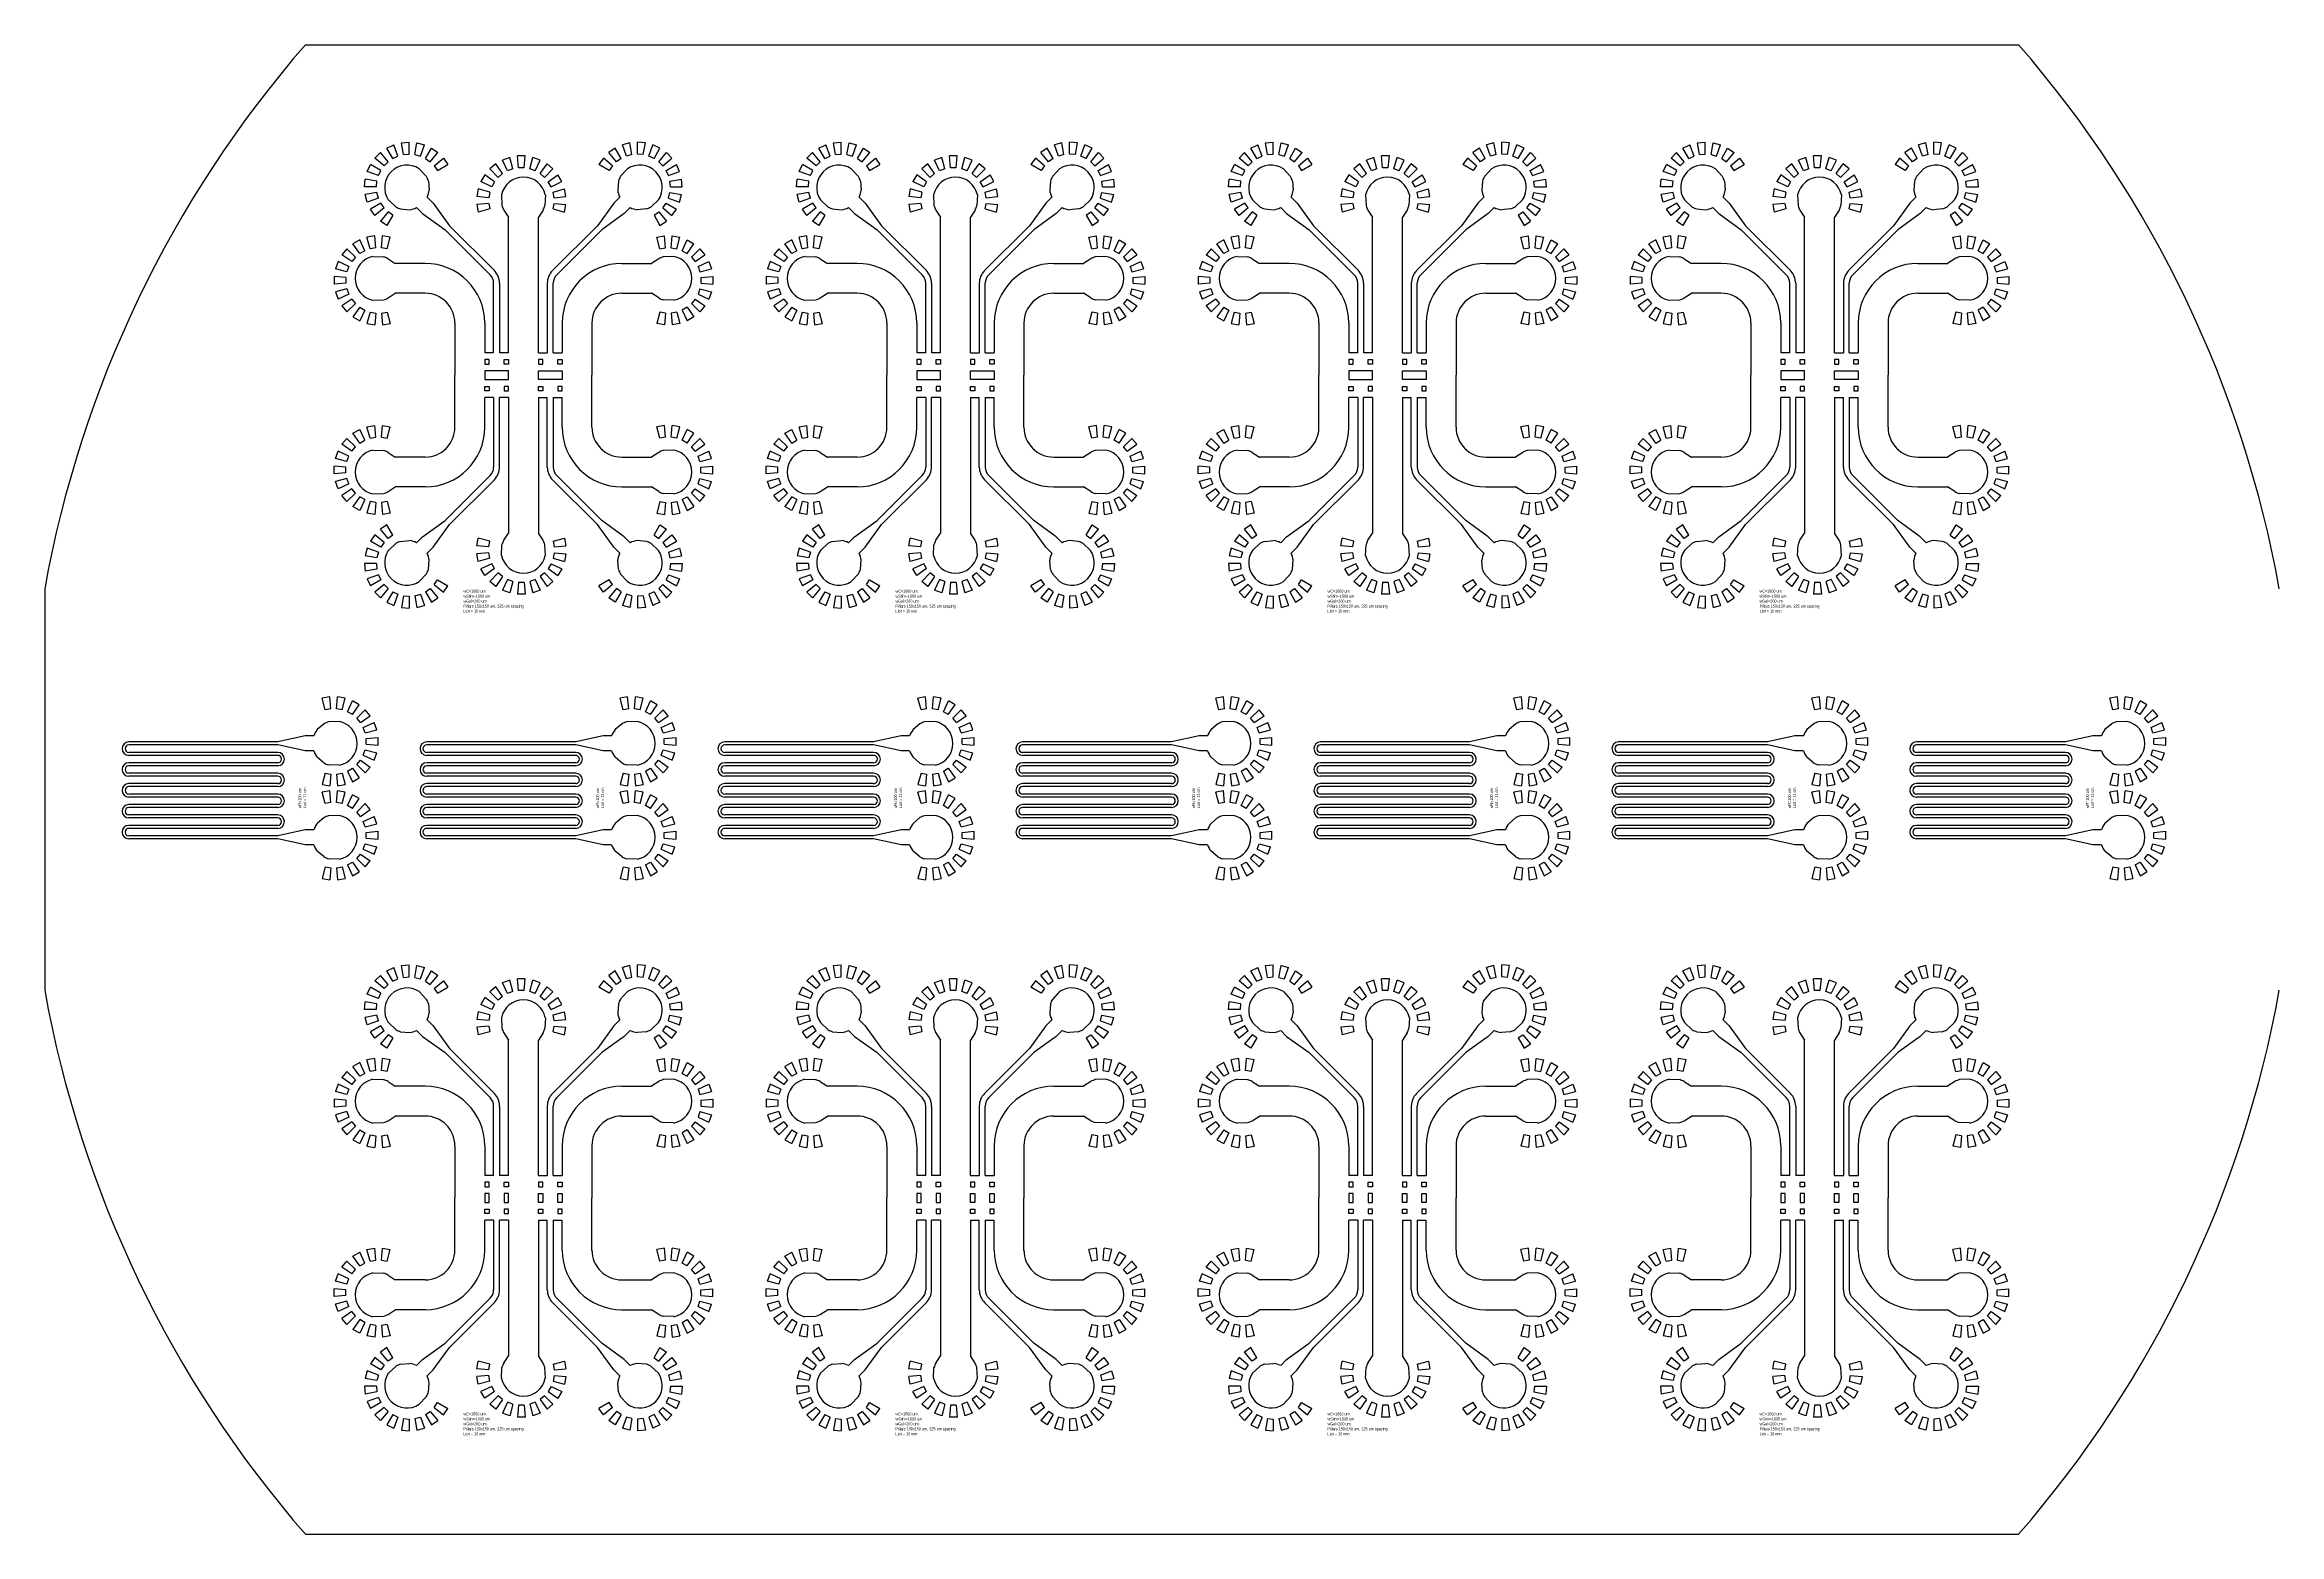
# Model space of a CAD drawing. Extents: x 5000 to 155000, y 156735 to 206735.
# Drawn here: x 5000 to 80000, y 156735 to 206735 of the extents above; entities that cross this region are included whole.
import ezdxf

# ---------------------------------------------------------------- set-up
doc = ezdxf.new("R2010")
doc.units = 0
doc.layers.get('0').update_dxf_attribs({"linetype": 'CONTINUOUS'})
doc.styles.get("Standard").update_dxf_attribs({"font": 'txt', "width": 0.75})

# ---------------------------------------------------------------- blocks, each defined once
blk = doc.blocks.new('CellMigration_Orig')
for p, q in [((-3427, 18780), (-3191, 18890)), ((-3227, 18433), (-3427, 18780)), ((-3054, 18514), (-3191, 18890)), ((-2938, 18958), (-2677, 18981)), ((-2868, 18564), (-2938, 18958)), ((-2677, 18581), (-2677, 18981)), ((-2486, 18564), (-2417, 18958)), ((-2417, 18958), (-2164, 18890)), ((-2301, 18514), (-2164, 18890)), ((-2127, 18433), (-1927, 18780)), ((-1927, 18780), (-1713, 18630)), ((4239, 18780), (4025, 18630)), ((4439, 18433), (4239, 18780)), ((4728, 18958), (4476, 18890)), ((4613, 18514), (4476, 18890)), ((4798, 18564), (4728, 18958)), ((4989, 18581), (4989, 18981)), ((5249, 18958), (4989, 18981)), ((5180, 18564), (5249, 18958)), ((5365, 18514), (5502, 18890)), ((5739, 18780), (5502, 18890)), ((5539, 18433), (5739, 18780)), ((-4087, 17994), (-3977, 18231)), ((-3630, 18031), (-3977, 18231)), ((-3827, 18445), (-3642, 18630)), ((-3520, 18188), (-3827, 18445)), ((-3711, 17857), (-3630, 18031)), ((-3385, 18323), (-3642, 18630)), ((-3520, 18188), (-3385, 18323)), ((-3227, 18433), (-3054, 18514)), ((-2868, 18564), (-2677, 18581)), ((-2486, 18564), (-2301, 18514)), ((-2339, 18085), (-2097, 17823)), ((-2127, 18433), (-1970, 18323)), ((-1970, 18323), (-1713, 18630)), ((-1835, 18188), (-1528, 18445)), ((-1835, 18188), (-1725, 18031)), ((-1725, 18031), (-1378, 18231)), ((-1528, 18445), (-1378, 18231)), ((227, 18250), (27, 18082)), ((309, 17799), (27, 18082)), ((456, 17923), (227, 18250)), ((699, 18470), (453, 18381)), ((622, 18018), (453, 18381)), ((803, 18084), (622, 18018)), ((803, 18084), (699, 18470)), ((991, 18117), (957, 18516)), ((1218, 18516), (957, 18516)), ((1183, 18117), (991, 18117)), ((1183, 18117), (1218, 18516)), ((1372, 18084), (1476, 18470)), ((1552, 18018), (1372, 18084)), ((1721, 18381), (1476, 18470)), ((1552, 18018), (1721, 18381)), ((1718, 17923), (1948, 18250)), ((1865, 17799), (2148, 18082)), ((2148, 18082), (1948, 18250)), ((3840, 18445), (3690, 18231)), ((4036, 18031), (3690, 18231)), ((4146, 18188), (3840, 18445)), ((4282, 18323), (4025, 18630)), ((4146, 18188), (4036, 18031)), ((4439, 18433), (4282, 18323)), ((4651, 18085), (4408, 17823)), ((4798, 18564), (4613, 18514)), ((5180, 18564), (4989, 18581)), ((5539, 18433), (5365, 18514)), ((5696, 18323), (5953, 18630)), ((5832, 18188), (5696, 18323)), ((5832, 18188), (6138, 18445)), ((5942, 18031), (6288, 18231)), ((6023, 17857), (5942, 18031)), ((6138, 18445), (5953, 18630)), ((6398, 17994), (6288, 18231)), ((-4177, 17481), (-4155, 17741)), ((-3777, 17481), (-4177, 17481)), ((-3761, 17672), (-4155, 17741)), ((-3761, 17290), (-4155, 17220)), ((-3711, 17857), (-4087, 17994)), ((-3777, 17481), (-3761, 17672)), ((-3711, 17105), (-3761, 17290)), ((-2034, 17672), (-2008, 17373)), ((-362, 17410), (-407, 17152)), ((25, 17306), (-362, 17410)), ((-141, 17882), (-272, 17655)), ((90, 17486), (-272, 17655)), ((186, 17652), (-141, 17882)), ((25, 17306), (-9, 17117)), ((186, 17652), (90, 17486)), ((456, 17923), (309, 17799)), ((1865, 17799), (1718, 17923)), ((1988, 17652), (2316, 17882)), ((2084, 17486), (1988, 17652)), ((2084, 17486), (2447, 17655)), ((2150, 17306), (2536, 17410)), ((2183, 17117), (2150, 17306)), ((2447, 17655), (2316, 17882)), ((2582, 17152), (2536, 17410)), ((4345, 17672), (4319, 17373)), ((6023, 17857), (6398, 17994)), ((6023, 17105), (6072, 17290)), ((6072, 17672), (6466, 17741)), ((6089, 17481), (6072, 17672)), ((6072, 17290), (6466, 17220)), ((6089, 17481), (6489, 17481)), ((6489, 17481), (6466, 17741)), ((-4087, 16968), (-4155, 17220)), ((-3711, 17105), (-4087, 16968)), ((-3630, 16931), (-3977, 16731)), ((-3827, 16517), (-3977, 16731)), ((-3520, 16774), (-3827, 16517)), ((-3385, 16638), (-3642, 16332)), ((-3520, 16774), (-3630, 16931)), ((-3227, 16528), (-3427, 16182)), ((-3227, 16528), (-3385, 16638)), ((-3378, 17046), (-3117, 16803)), ((-2966, 16740), (-2667, 16714)), ((-2429, 16782), (-2228, 16581)), ((-2228, 16581), (-1471, 16036)), ((-2076, 17136), (-1874, 16934)), ((-1874, 16934), (-1329, 16177)), ((-9, 17117), (-407, 17152)), ((-9, 16926), (-407, 16891)), ((-407, 16891), (-362, 16633)), ((25, 16737), (-362, 16633)), ((-9, 16926), (25, 16737)), ((421, 17209), (435, 16853)), ((497, 16701), (656, 16459)), ((1815, 16701), (1656, 16459)), ((1891, 17209), (1877, 16853)), ((2150, 16737), (2183, 16926)), ((2150, 16737), (2536, 16633)), ((2183, 17117), (2582, 17152)), ((2183, 16926), (2582, 16891)), ((2536, 16633), (2582, 16891)), ((4186, 16934), (3641, 16177)), ((4539, 16581), (3782, 16036)), ((4387, 17136), (4186, 16934)), ((4741, 16782), (4539, 16581)), ((5277, 16740), (4978, 16714)), ((5690, 17046), (5428, 16803)), ((5539, 16528), (5696, 16638)), ((5539, 16528), (5739, 16182)), ((5696, 16638), (5953, 16332)), ((5832, 16774), (5942, 16931)), ((5832, 16774), (6138, 16517)), ((5942, 16931), (6288, 16731)), ((6023, 17105), (6398, 16968)), ((6138, 16517), (6288, 16731)), ((6398, 16968), (6466, 17220)), ((-3837, 15835), (-4095, 15790)), ((-3991, 15403), (-4095, 15790)), ((-3802, 15437), (-3837, 15835)), ((-3427, 16182), (-3642, 16332)), ((-3611, 15437), (-3576, 15835)), ((-3318, 15790), (-3576, 15835)), ((-3422, 15403), (-3318, 15790)), ((-1471, 16036), (39, 14527)), ((180, 14668), (-1329, 16177)), ((656, 11909), (656, 16459)), ((1656, 11909), (1656, 16459)), ((2131, 14668), (3641, 16177)), ((3782, 16036), (2273, 14527)), ((5630, 15790), (5887, 15835)), ((5733, 15403), (5630, 15790)), ((5739, 16182), (5953, 16332)), ((5922, 15437), (5887, 15835)), ((6114, 15437), (6149, 15835)), ((6149, 15835), (6406, 15790)), ((6302, 15403), (6406, 15790)), ((-4767, 15402), (-4935, 15201)), ((-4607, 14972), (-4935, 15201)), ((-4484, 15119), (-4767, 15402)), ((-4484, 15119), (-4607, 14972)), ((-4340, 15700), (-4567, 15570)), ((-4337, 15242), (-4567, 15570)), ((-4171, 15338), (-4340, 15700)), ((-4171, 15338), (-4337, 15242)), ((-3802, 15437), (-3991, 15403)), ((-3894, 15144), (-3538, 15130)), ((-3422, 15403), (-3611, 15437)), ((-3386, 15068), (-3144, 14909)), ((5698, 15068), (5456, 14909)), ((5733, 15403), (5922, 15437)), ((6206, 15144), (5849, 15130)), ((6114, 15437), (6302, 15403)), ((6483, 15338), (6652, 15700)), ((6483, 15338), (6649, 15242)), ((6649, 15242), (6878, 15570)), ((6652, 15700), (6878, 15570)), ((6796, 15119), (7078, 15402)), ((6796, 15119), (6919, 14972)), ((6919, 14972), (7247, 15201)), ((7078, 15402), (7247, 15201)), ((-5201, 14472), (-5201, 14210)), ((-4802, 14437), (-5201, 14472)), ((-5066, 14975), (-5155, 14729)), ((-4769, 14626), (-5155, 14729)), ((-4703, 14806), (-5066, 14975)), ((-4802, 14437), (-4802, 14245)), ((-4703, 14806), (-4769, 14626)), ((-3144, 14909), (-3144, 14909)), ((-2144, 14909), (-3144, 14909)), ((4456, 14909), (5456, 14909)), ((5456, 14909), (5456, 14909)), ((7015, 14806), (7377, 14975)), ((7015, 14806), (7080, 14626)), ((7080, 14626), (7467, 14729)), ((7114, 14437), (7512, 14472)), ((7114, 14437), (7114, 14245)), ((7377, 14975), (7467, 14729)), ((7512, 14472), (7512, 14210)), ((-4802, 14245), (-5201, 14210)), ((-4769, 14056), (-5155, 13953)), ((-5155, 13953), (-5066, 13707)), ((-4703, 13876), (-5066, 13707)), ((-4607, 13710), (-4935, 13481)), ((-4769, 14056), (-4703, 13876)), ((-4484, 13563), (-4767, 13280)), ((-4607, 13710), (-4484, 13563)), ((-3894, 13675), (-3538, 13688)), ((-3386, 13750), (-3144, 13909)), ((-3144, 13909), (-3144, 13909)), ((-2144, 13909), (-3144, 13909)), ((156, 11909), (156, 14244)), ((356, 14244), (356, 11909)), ((1956, 14244), (1956, 11909)), ((2156, 11909), (2156, 14244)), ((4456, 13909), (5456, 13909)), ((5456, 13909), (5456, 13909)), ((5698, 13750), (5456, 13909)), ((6206, 13675), (5849, 13688)), ((6919, 13710), (6796, 13563)), ((6796, 13563), (7078, 13280)), ((6919, 13710), (7247, 13481)), ((7080, 14056), (7015, 13876)), ((7015, 13876), (7377, 13707)), ((7080, 14056), (7467, 13953)), ((7114, 14245), (7512, 14210)), ((7467, 13953), (7377, 13707)), ((-4935, 13481), (-4767, 13280)), ((-4337, 13440), (-4567, 13112)), ((-4567, 13112), (-4340, 12982)), ((-4171, 13344), (-4340, 12982)), ((-4337, 13440), (-4171, 13344)), ((-3991, 13278), (-4095, 12892)), ((-4095, 12892), (-3837, 12847)), ((-3991, 13278), (-3802, 13245)), ((-3802, 13245), (-3837, 12847)), ((-3611, 13245), (-3422, 13278)), ((-3611, 13245), (-3576, 12847)), ((-3576, 12847), (-3318, 12892)), ((-3422, 13278), (-3318, 12892)), ((-1144, 12909), (-1144, 11159)), ((-144, 12909), (-144, 11909)), ((2456, 12909), (2456, 11909)), ((3456, 12909), (3456, 11159)), ((5733, 13278), (5630, 12892)), ((5887, 12847), (5630, 12892)), ((5922, 13245), (5733, 13278)), ((5922, 13245), (5887, 12847)), ((6302, 13278), (6114, 13245)), ((6114, 13245), (6149, 12847)), ((6406, 12892), (6149, 12847)), ((6302, 13278), (6406, 12892)), ((6649, 13440), (6483, 13344)), ((6483, 13344), (6652, 12982)), ((6649, 13440), (6878, 13112)), ((6878, 13112), (6652, 12982)), ((7247, 13481), (7078, 13280)), ((156, 11909), (-144, 11909)), ((-144, 11909), (-144, 11909)), ((-144, 11684), (-144, 11534)), ((6, 11684), (-144, 11684)), ((-144, 11534), (6, 11534)), ((656, 11309), (-144, 11309)), ((-144, 11309), (-144, 11009)), ((6, 11534), (6, 11684)), ((656, 11909), (356, 11909)), ((506, 11534), (506, 11684)), ((506, 11684), (656, 11684)), ((656, 11534), (506, 11534)), ((656, 11684), (656, 11534)), ((656, 11009), (656, 11309)), ((1656, 11909), (1956, 11909)), ((1656, 11684), (1656, 11534)), ((1806, 11684), (1656, 11684)), ((1656, 11534), (1806, 11534)), ((1656, 11009), (1656, 11309)), ((1656, 11309), (2456, 11309)), ((1806, 11534), (1806, 11684)), ((2156, 11909), (2456, 11909)), ((2306, 11534), (2306, 11684)), ((2306, 11684), (2456, 11684)), ((2456, 11534), (2306, 11534)), ((2456, 11909), (2456, 11909)), ((2456, 11684), (2456, 11534)), ((2456, 11309), (2456, 11009)), ((-1144, 9409), (-1144, 11159)), ((-144, 11009), (656, 11009)), ((-144, 10634), (-144, 10784)), ((-144, 10784), (6, 10784)), ((6, 10634), (-144, 10634)), ((6, 10784), (6, 10634)), ((656, 10784), (506, 10784)), ((506, 10784), (506, 10634)), ((506, 10634), (656, 10634)), ((656, 10634), (656, 10784)), ((2456, 11009), (1656, 11009)), ((1656, 10634), (1656, 10784)), ((1656, 10784), (1806, 10784)), ((1806, 10634), (1656, 10634)), ((1806, 10784), (1806, 10634)), ((2456, 10784), (2306, 10784)), ((2306, 10784), (2306, 10634)), ((2306, 10634), (2456, 10634)), ((2456, 10634), (2456, 10784)), ((3456, 9409), (3456, 11159)), ((156, 10409), (-144, 10409)), ((-144, 10409), (-144, 10409)), ((-144, 9409), (-144, 10409)), ((156, 10409), (156, 8075)), ((656, 10409), (356, 10409)), ((356, 8075), (356, 10409)), ((656, 10409), (656, 5859)), ((1656, 10409), (1656, 5859)), ((1656, 10409), (1956, 10409)), ((1956, 8075), (1956, 10409)), ((2156, 10409), (2456, 10409)), ((2156, 10409), (2156, 8075)), ((2456, 10409), (2456, 10409)), ((2456, 9409), (2456, 10409)), ((-4935, 8838), (-4767, 9038)), ((-4484, 8756), (-4767, 9038)), ((-4567, 9207), (-4340, 9337)), ((-4337, 8879), (-4567, 9207)), ((-4171, 8975), (-4340, 9337)), ((-4095, 9427), (-3837, 9472)), ((-3991, 9040), (-4095, 9427)), ((-3991, 9040), (-3802, 9074)), ((-3802, 9074), (-3837, 9472)), ((-3611, 9074), (-3576, 9472)), ((-3611, 9074), (-3422, 9040)), ((-3576, 9472), (-3318, 9427)), ((-3422, 9040), (-3318, 9427)), ((5887, 9472), (5630, 9427)), ((5733, 9040), (5630, 9427)), ((5922, 9074), (5733, 9040)), ((5922, 9074), (5887, 9472)), ((6114, 9074), (6149, 9472)), ((6302, 9040), (6114, 9074)), ((6406, 9427), (6149, 9472)), ((6302, 9040), (6406, 9427)), ((6483, 8975), (6652, 9337)), ((6649, 8879), (6878, 9207)), ((6878, 9207), (6652, 9337)), ((6796, 8756), (7078, 9038)), ((7247, 8838), (7078, 9038)), ((-5155, 8366), (-5066, 8612)), ((-4769, 8262), (-5155, 8366)), ((-4703, 8443), (-5066, 8612)), ((-4607, 8609), (-4935, 8838)), ((-4769, 8262), (-4703, 8443)), ((-4607, 8609), (-4484, 8756)), ((-4337, 8879), (-4171, 8975)), ((-3894, 8644), (-3538, 8630)), ((-3386, 8568), (-3144, 8409)), ((-3144, 8409), (-3144, 8409)), ((-2144, 8409), (-3144, 8409)), ((4456, 8409), (5456, 8409)), ((5698, 8568), (5456, 8409)), ((5456, 8409), (5456, 8409)), ((6206, 8644), (5849, 8630)), ((6649, 8879), (6483, 8975)), ((6919, 8609), (6796, 8756)), ((6919, 8609), (7247, 8838)), ((7015, 8443), (7377, 8612)), ((7080, 8262), (7015, 8443)), ((7080, 8262), (7467, 8366)), ((7467, 8366), (7377, 8612)), ((-4802, 8074), (-5201, 8109)), ((-5201, 7847), (-5201, 8109)), ((-4802, 7882), (-5201, 7847)), ((-4769, 7693), (-5155, 7590)), ((-5066, 7344), (-5155, 7590)), ((-4703, 7513), (-5066, 7344)), ((-4802, 7882), (-4802, 8074)), ((-4703, 7513), (-4769, 7693)), ((-1471, 6283), (39, 7792)), ((180, 7651), (-1329, 6142)), ((2131, 7651), (3641, 6142)), ((3782, 6283), (2273, 7792)), ((7015, 7513), (7080, 7693)), ((7015, 7513), (7377, 7344)), ((7080, 7693), (7467, 7590)), ((7114, 8074), (7512, 8109)), ((7114, 7882), (7114, 8074)), ((7114, 7882), (7512, 7847)), ((7377, 7344), (7467, 7590)), ((7512, 7847), (7512, 8109)), ((-4607, 7347), (-4935, 7117)), ((-4767, 6917), (-4935, 7117)), ((-4484, 7200), (-4767, 6917)), ((-4484, 7200), (-4607, 7347)), ((-4337, 7077), (-4567, 6749)), ((-4171, 6981), (-4340, 6618)), ((-4171, 6981), (-4337, 7077)), ((-3991, 6915), (-4095, 6529)), ((-3802, 6882), (-3991, 6915)), ((-3894, 7175), (-3538, 7188)), ((-3802, 6882), (-3837, 6483)), ((-3422, 6915), (-3611, 6882)), ((-3611, 6882), (-3576, 6483)), ((-3422, 6915), (-3318, 6529)), ((-3386, 7250), (-3144, 7409)), ((-3144, 7409), (-3144, 7409)), ((-2144, 7409), (-3144, 7409)), ((4456, 7409), (5456, 7409)), ((5456, 7409), (5456, 7409)), ((5698, 7250), (5456, 7409)), ((5733, 6915), (5630, 6529)), ((5733, 6915), (5922, 6882)), ((6206, 7175), (5849, 7188)), ((5922, 6882), (5887, 6483)), ((6114, 6882), (6302, 6915)), ((6114, 6882), (6149, 6483)), ((6302, 6915), (6406, 6529)), ((6483, 6981), (6649, 7077)), ((6483, 6981), (6652, 6618)), ((6649, 7077), (6878, 6749)), ((6796, 7200), (6919, 7347)), ((6796, 7200), (7078, 6917)), ((6919, 7347), (7247, 7117)), ((7078, 6917), (7247, 7117)), ((-4340, 6618), (-4567, 6749)), ((-3837, 6483), (-4095, 6529)), ((-3427, 6137), (-3642, 5987)), ((-3318, 6529), (-3576, 6483)), ((-3227, 5791), (-3427, 6137)), ((-2228, 5738), (-1471, 6283)), ((-1874, 5385), (-1329, 6142)), ((4186, 5385), (3641, 6142)), ((4539, 5738), (3782, 6283)), ((5539, 5791), (5739, 6137)), ((5630, 6529), (5887, 6483)), ((5739, 6137), (5953, 5987)), ((6149, 6483), (6406, 6529)), ((6652, 6618), (6878, 6749)), ((-4087, 5351), (-4155, 5098)), ((-3711, 5214), (-4087, 5351)), ((-3827, 5802), (-3977, 5588)), ((-3630, 5388), (-3977, 5588)), ((-3520, 5545), (-3827, 5802)), ((-3385, 5681), (-3642, 5987)), ((-3520, 5545), (-3630, 5388)), ((-3227, 5791), (-3385, 5681)), ((-3378, 5273), (-3117, 5515)), ((-2966, 5579), (-2667, 5605)), ((-2429, 5536), (-2228, 5738)), ((-2076, 5183), (-1874, 5385)), ((-407, 5428), (-362, 5686)), ((-9, 5393), (-407, 5428)), ((25, 5582), (-362, 5686)), ((-9, 5393), (25, 5582)), ((421, 5109), (435, 5466)), ((497, 5617), (656, 5859)), ((1815, 5617), (1656, 5859)), ((1891, 5109), (1877, 5466)), ((2150, 5582), (2536, 5686)), ((2150, 5582), (2183, 5393)), ((2183, 5393), (2582, 5428)), ((2536, 5686), (2582, 5428)), ((4387, 5183), (4186, 5385)), ((4741, 5536), (4539, 5738)), ((5277, 5579), (4978, 5605)), ((5690, 5273), (5428, 5515)), ((5539, 5791), (5696, 5681)), ((5696, 5681), (5953, 5987)), ((5832, 5545), (6138, 5802)), ((5832, 5545), (5942, 5388)), ((5942, 5388), (6288, 5588)), ((6023, 5214), (6398, 5351)), ((6138, 5802), (6288, 5588)), ((6398, 5351), (6466, 5098)), ((-4177, 4838), (-4155, 4578)), ((-3777, 4838), (-4177, 4838)), ((-3761, 5029), (-4155, 5098)), ((-3761, 4647), (-4155, 4578)), ((-3777, 4838), (-3761, 4647)), ((-3711, 5214), (-3761, 5029)), ((-2034, 4647), (-2008, 4945)), ((-9, 5201), (-407, 5167)), ((-362, 4909), (-407, 5167)), ((25, 5013), (-362, 4909)), ((90, 4832), (-272, 4663)), ((-141, 4437), (-272, 4663)), ((186, 4666), (-141, 4437)), ((25, 5013), (-9, 5201)), ((309, 4519), (27, 4237)), ((186, 4666), (90, 4832)), ((456, 4396), (309, 4519)), ((1865, 4519), (1718, 4396)), ((1865, 4519), (2148, 4237)), ((2084, 4832), (1988, 4666)), ((1988, 4666), (2316, 4437)), ((2084, 4832), (2447, 4663)), ((2183, 5201), (2150, 5013)), ((2150, 5013), (2536, 4909)), ((2183, 5201), (2582, 5167)), ((2447, 4663), (2316, 4437)), ((2582, 5167), (2536, 4909)), ((4345, 4647), (4319, 4945)), ((6023, 5214), (6072, 5029)), ((6072, 5029), (6466, 5098)), ((6089, 4838), (6072, 4647)), ((6072, 4647), (6466, 4578)), ((6089, 4838), (6489, 4838)), ((6489, 4838), (6466, 4578)), ((-3711, 4462), (-4087, 4325)), ((-4087, 4325), (-3977, 4088)), ((-3630, 4288), (-3977, 4088)), ((-3520, 4131), (-3827, 3874)), ((-3827, 3874), (-3642, 3689)), ((-3711, 4462), (-3630, 4288)), ((-3385, 3995), (-3642, 3689)), ((-3520, 4131), (-3385, 3995)), ((-3227, 3885), (-3427, 3539)), ((-3227, 3885), (-3054, 3804)), ((-3054, 3804), (-3191, 3428)), ((-2868, 3755), (-2938, 3361)), ((-2868, 3755), (-2677, 3738)), ((-2486, 3755), (-2301, 3804)), ((-2486, 3755), (-2417, 3361)), ((-2339, 4234), (-2097, 4496)), ((-2301, 3804), (-2164, 3428)), ((-2127, 3885), (-1970, 3995)), ((-2127, 3885), (-1927, 3539)), ((-1970, 3995), (-1713, 3689)), ((-1835, 4131), (-1725, 4288)), ((-1835, 4131), (-1528, 3874)), ((-1725, 4288), (-1378, 4088)), ((-1528, 3874), (-1378, 4088)), ((227, 4069), (27, 4237)), ((456, 4396), (227, 4069)), ((622, 4300), (453, 3938)), ((699, 3848), (453, 3938)), ((803, 4235), (622, 4300)), ((803, 4235), (699, 3848)), ((991, 4201), (957, 3803)), ((1218, 3803), (957, 3803)), ((1183, 4201), (991, 4201)), ((1183, 4201), (1218, 3803)), ((1552, 4300), (1372, 4235)), ((1372, 4235), (1476, 3848)), ((1721, 3938), (1476, 3848)), ((1552, 4300), (1721, 3938)), ((1718, 4396), (1948, 4069)), ((2148, 4237), (1948, 4069)), ((4036, 4288), (3690, 4088)), ((3840, 3874), (3690, 4088)), ((4146, 4131), (3840, 3874)), ((4282, 3995), (4025, 3689)), ((4146, 4131), (4036, 4288)), ((4439, 3885), (4239, 3539)), ((4439, 3885), (4282, 3995)), ((4651, 4234), (4408, 4496)), ((4613, 3804), (4476, 3428)), ((4798, 3755), (4613, 3804)), ((4798, 3755), (4728, 3361)), ((5180, 3755), (4989, 3738)), ((5180, 3755), (5249, 3361)), ((5539, 3885), (5365, 3804)), ((5365, 3804), (5502, 3428)), ((5539, 3885), (5739, 3539)), ((5832, 4131), (5696, 3995)), ((5696, 3995), (5953, 3689)), ((5832, 4131), (6138, 3874)), ((6023, 4462), (5942, 4288)), ((5942, 4288), (6288, 4088)), ((6138, 3874), (5953, 3689)), ((6023, 4462), (6398, 4325)), ((6398, 4325), (6288, 4088)), ((-3427, 3539), (-3191, 3428)), ((-2938, 3361), (-2677, 3338)), ((-2677, 3738), (-2677, 3338)), ((-2417, 3361), (-2164, 3428)), ((-1927, 3539), (-1713, 3689)), ((4239, 3539), (4025, 3689)), ((4728, 3361), (4476, 3428)), ((4989, 3738), (4989, 3338)), ((5249, 3361), (4989, 3338)), ((5739, 3539), (5502, 3428))]:
    blk.add_line(p, q)
for centre, radius, start, end in [((-2753, 17459), 750, 56.53696, 213.46304), ((5064, 17459), 750, 326.53696, 123.46304), ((-2753, 17459), 750, 16.49856, 29.02724), ((-2753, 17459), 750, 334.47122, 353.42465), ((1156, 17059), 750, 11.53696, 168.46304), ((5064, 17459), 750, 186.57535, 205.52878), ((5064, 17459), 750, 150.97276, 163.50144), ((-2753, 17459), 750, 240.97276, 253.50144), ((-2753, 17459), 750, 276.57535, 295.52878), ((1156, 17059), 750, 195.97276, 208.50144), ((1156, 17059), 750, 331.49856, 344.02724), ((5064, 17459), 750, 244.47122, 263.42465), ((5064, 17459), 750, 286.49856, 299.02724), ((-3744, 14409), 750, 101.53696, 258.46304), ((-3744, 14409), 750, 61.49856, 74.02724), ((6056, 14409), 750, 105.97276, 118.50144), ((6056, 14409), 750, 281.53696, 78.46304), ((-2144, 12909), 2000, 0, 90), ((-244, 14244), 400, 0, 45), ((-244, 14244), 600, 0, 45), ((2556, 14244), 600, 135, 180), ((2556, 14244), 400, 135, 180), ((4456, 12909), 2000, 90, 180), ((-3744, 14409), 750, 285.97276, 298.50144), ((-2144, 12909), 1000, 0, 90), ((4456, 12909), 1000, 90, 180), ((6056, 14409), 750, 241.49856, 254.02724), ((-2144, 9409), 1000, 270, 0), ((-2144, 9409), 2000, 270, 0), ((4456, 9409), 2000, 180, 270), ((4456, 9409), 1000, 180, 270), ((-3744, 7909), 750, 101.53696, 258.46304), ((-3744, 7909), 750, 61.49856, 74.02724), ((6056, 7909), 750, 105.97276, 118.50144), ((6056, 7909), 750, 281.53696, 78.46304), ((-244, 8075), 400, 315, 0), ((-244, 8075), 600, 315, 0), ((2556, 8075), 600, 180, 225), ((2556, 8075), 400, 180, 225), ((-3744, 7909), 750, 285.97276, 298.50144), ((6056, 7909), 750, 241.49856, 254.02724), ((-2753, 4860), 750, 146.53696, 303.46304), ((-2753, 4860), 750, 106.49856, 119.02724), ((-2753, 4860), 750, 64.47122, 83.42465), ((1156, 5259), 750, 151.49856, 164.02724), ((1156, 5259), 750, 15.97276, 28.50144), ((5064, 4860), 750, 236.53696, 33.46304), ((5064, 4860), 750, 96.57535, 115.52878), ((5064, 4860), 750, 60.97276, 73.50144), ((-2753, 4860), 750, 330.97276, 343.50144), ((-2753, 4860), 750, 6.57535, 25.52878), ((1156, 5259), 750, 191.53696, 348.46304), ((5064, 4860), 750, 154.47122, 173.42465), ((5064, 4860), 750, 196.49856, 209.02724)]:
    blk.add_arc(centre, radius, start, end)
at = {"insert": (-857, 3959), "char_height": 100, "attachment_point": 1}
blk.add_mtext_dynamic_manual_height_columns('wC=1000 um\\PwStim=1000 um\\PwGel=200 um\\PPillars 150x150 um, 225 um spacing\\PLtot = 10 mm', width=2501.39, gutter_width=9943, heights=[0], dxfattribs=at)
blk = doc.blocks.new('*U12')
blk.add_blockref('CellMigration_Orig', (-1156, -11086))
blk = doc.blocks.new('*U13')
at = {"color": 0, "linetype": 'ByBlock', "lineweight": -2, "transparency": 16777216}
for p in [(0, 0), (14500, 0), (29000, 0), (43500, 0)]:
    blk.add_blockref('*U12', p, dxfattribs=at)
blk = doc.blocks.new('CellMigrationResistors')
for p, q in [((-4571, 6283), (-4571, 11283)), ((-4471, 6283), (-4471, 11283)), ((-4221, 6283), (-4221, 11283)), ((-4121, 6283), (-4121, 11283)), ((-3871, 6283), (-3871, 11283)), ((-3771, 6283), (-3771, 11283)), ((-3521, 6283), (-3521, 11283)), ((-3421, 6283), (-3421, 11283)), ((-3171, 6283), (-3171, 11283)), ((-3071, 6283), (-3071, 11283)), ((-2821, 6283), (-2821, 11283)), ((-2721, 6283), (-2721, 11283)), ((-2471, 6283), (-2471, 11283)), ((-2371, 6283), (-2371, 11283)), ((-2121, 6283), (-2121, 11283)), ((-2021, 6283), (-2021, 11283)), ((-1771, 6283), (-1771, 11283)), ((-1671, 6283), (-1671, 11283)), ((-1421, 6283), (-1421, 11283)), ((-1321, 6283), (-1321, 11283)), ((-4771, 5362), (-4571, 6283)), ((-4271, 5362), (-4471, 6283)), ((-1621, 5362), (-1421, 6283)), ((-1121, 5362), (-1321, 6283)), ((-4771, 5077), (-4771, 5362)), ((-4271, 5077), (-4271, 5362)), ((-1621, 5077), (-1621, 5362)), ((-1121, 5077), (-1121, 5362)), ((-5901, 4796), (-5947, 4539)), ((-5548, 4504), (-5947, 4539)), ((-5515, 4693), (-5901, 4796)), ((-5515, 4693), (-5548, 4504)), ((-5255, 4220), (-5242, 4576)), ((-5180, 4728), (-4987, 4958)), ((-3862, 4728), (-4055, 4958)), ((-3786, 4220), (-3800, 4576)), ((-3390, 4693), (-3003, 4796)), ((-3356, 4504), (-3390, 4693)), ((-3356, 4504), (-2958, 4539)), ((-2958, 4539), (-3003, 4796)), ((-2751, 4796), (-2797, 4539)), ((-2398, 4504), (-2797, 4539)), ((-2365, 4693), (-2751, 4796)), ((-2365, 4693), (-2398, 4504)), ((-2105, 4220), (-2092, 4576)), ((-2030, 4728), (-1837, 4958)), ((-712, 4728), (-905, 4958)), ((-636, 4220), (-650, 4576)), ((-240, 4693), (147, 4796)), ((-206, 4504), (-240, 4693)), ((-206, 4504), (192, 4539)), ((192, 4539), (147, 4796)), ((-5548, 4312), (-5947, 4277)), ((-5947, 4277), (-5901, 4020)), ((-5515, 4123), (-5901, 4020)), ((-5449, 3943), (-5812, 3774)), ((-5812, 3774), (-5681, 3548)), ((-5353, 3777), (-5681, 3548)), ((-5548, 4312), (-5515, 4123)), ((-5449, 3943), (-5353, 3777)), ((-3551, 3777), (-3455, 3943)), ((-3551, 3777), (-3223, 3548)), ((-3455, 3943), (-3093, 3774)), ((-3390, 4123), (-3356, 4312)), ((-3390, 4123), (-3003, 4020)), ((-3356, 4312), (-2958, 4277)), ((-3223, 3548), (-3093, 3774)), ((-3003, 4020), (-2958, 4277)), ((-2398, 4312), (-2797, 4277)), ((-2797, 4277), (-2751, 4020)), ((-2365, 4123), (-2751, 4020)), ((-2299, 3943), (-2662, 3774)), ((-2662, 3774), (-2531, 3548)), ((-2203, 3777), (-2531, 3548)), ((-2398, 4312), (-2365, 4123)), ((-2299, 3943), (-2203, 3777)), ((-401, 3777), (-305, 3943)), ((-401, 3777), (-73, 3548)), ((-305, 3943), (57, 3774)), ((-240, 4123), (-206, 4312)), ((-240, 4123), (147, 4020)), ((-206, 4312), (192, 4277)), ((-73, 3548), (57, 3774)), ((147, 4020), (192, 4277)), ((-5230, 3630), (-5513, 3347)), ((-5513, 3347), (-5313, 3179)), ((-5083, 3507), (-5313, 3179)), ((-5230, 3630), (-5083, 3507)), ((-4917, 3411), (-5086, 3048)), ((-5086, 3048), (-4840, 2959)), ((-4917, 3411), (-4737, 3345)), ((-4737, 3345), (-4840, 2959)), ((-4548, 3312), (-4583, 2914)), ((-4548, 3312), (-4356, 3312)), ((-4356, 3312), (-4321, 2914)), ((-4168, 3345), (-3987, 3411)), ((-4168, 3345), (-4064, 2959)), ((-4064, 2959), (-3818, 3048)), ((-3987, 3411), (-3818, 3048)), ((-3821, 3507), (-3674, 3630)), ((-3821, 3507), (-3592, 3179)), ((-3674, 3630), (-3392, 3347)), ((-3592, 3179), (-3392, 3347)), ((-2080, 3630), (-2363, 3347)), ((-2363, 3347), (-2163, 3179)), ((-1933, 3507), (-2163, 3179)), ((-2080, 3630), (-1933, 3507)), ((-1767, 3411), (-1936, 3048)), ((-1936, 3048), (-1690, 2959)), ((-1767, 3411), (-1587, 3345)), ((-1587, 3345), (-1690, 2959)), ((-1398, 3312), (-1433, 2914)), ((-1398, 3312), (-1206, 3312)), ((-1206, 3312), (-1171, 2914)), ((-1018, 3345), (-837, 3411)), ((-1018, 3345), (-914, 2959)), ((-914, 2959), (-668, 3048)), ((-837, 3411), (-668, 3048)), ((-671, 3507), (-524, 3630)), ((-671, 3507), (-442, 3179)), ((-524, 3630), (-242, 3347)), ((-442, 3179), (-242, 3347)), ((-4583, 2914), (-4321, 2914)), ((-1433, 2914), (-1171, 2914))]:
    blk.add_line(p, q)
for centre, radius, start, end in [((-4346, 11283), 225, 0, 180), ((-4346, 11283), 125, 0, 180), ((-3646, 11283), 225, 0, 180), ((-3646, 11283), 125, 0, 180), ((-2946, 11283), 225, 0, 180), ((-2946, 11283), 125, 0, 180), ((-2246, 11283), 225, 0, 180), ((-2246, 11283), 125, 0, 180), ((-1546, 11283), 225, 0, 180), ((-1546, 11283), 125, 0, 180), ((-3996, 6283), 225, 180, 0), ((-3996, 6283), 125, 180, 0), ((-3296, 6283), 225, 180, 0), ((-3296, 6283), 125, 180, 0), ((-2596, 6283), 225, 180, 0), ((-2596, 6283), 125, 180, 0), ((-1896, 6283), 225, 180, 0), ((-1896, 6283), 125, 180, 0), ((-4521, 4370), 750, 151.49856, 164.02724), ((-4521, 4370), 750, 109.47122, 128.42465), ((-4521, 4370), 750, 51.57535, 70.52878), ((-4521, 4370), 750, 15.97276, 28.50144), ((-1371, 4370), 750, 151.49856, 164.02724), ((-1371, 4370), 750, 109.47122, 128.42465), ((-1371, 4370), 750, 51.57535, 70.52878), ((-1371, 4370), 750, 15.97276, 28.50144), ((-4521, 4370), 750, 191.53696, 348.46304), ((-1371, 4370), 750, 191.53696, 348.46304)]:
    blk.add_arc(centre, radius, start, end)
at = {"insert": (-3546, 5596), "char_height": 100, "attachment_point": 1}
blk.add_mtext_dynamic_manual_height_columns('wR=100 um\\PLtot = 11 cm', width=2501.39, gutter_width=9943, heights=[0], dxfattribs=at)
blk = doc.blocks.new('*U14')
at = {"rotation": 90}
blk.add_blockref('CellMigrationResistors', (7211, 2877), dxfattribs=at)
blk = doc.blocks.new('*U15')
at = {"color": 0, "linetype": 'ByBlock', "lineweight": -2, "transparency": 16777216}
for p in [(-60000, 0), (-50000, 0), (-40000, 0), (-30000, 0), (-20000, 0), (-10000, 0), (0, 0)]:
    blk.add_blockref('*U14', p, dxfattribs=at)
blk = doc.blocks.new('CellMigration_Flush_WC1000umWS1000umWG200umPillarSp225um')
for p, q in [((-3427, 18780), (-3191, 18890)), ((-3227, 18433), (-3427, 18780)), ((-3054, 18514), (-3191, 18890)), ((-2938, 18958), (-2677, 18981)), ((-2868, 18564), (-2938, 18958)), ((-2677, 18581), (-2677, 18981)), ((-2486, 18564), (-2417, 18958)), ((-2417, 18958), (-2164, 18890)), ((-2301, 18514), (-2164, 18890)), ((-2127, 18433), (-1927, 18780)), ((-1927, 18780), (-1713, 18630)), ((4239, 18780), (4025, 18630)), ((4439, 18433), (4239, 18780)), ((4728, 18958), (4476, 18890)), ((4613, 18514), (4476, 18890)), ((4798, 18564), (4728, 18958)), ((4989, 18581), (4989, 18981)), ((5249, 18958), (4989, 18981)), ((5180, 18564), (5249, 18958)), ((5365, 18514), (5502, 18890)), ((5739, 18780), (5502, 18890)), ((5539, 18433), (5739, 18780)), ((-4087, 17994), (-3977, 18231)), ((-3630, 18031), (-3977, 18231)), ((-3827, 18445), (-3642, 18630)), ((-3520, 18188), (-3827, 18445)), ((-3711, 17857), (-3630, 18031)), ((-3385, 18323), (-3642, 18630)), ((-3520, 18188), (-3385, 18323)), ((-3227, 18433), (-3054, 18514)), ((-2868, 18564), (-2677, 18581)), ((-2486, 18564), (-2301, 18514)), ((-2339, 18085), (-2097, 17823)), ((-2127, 18433), (-1970, 18323)), ((-1970, 18323), (-1713, 18630)), ((-1835, 18188), (-1528, 18445)), ((-1835, 18188), (-1725, 18031)), ((-1725, 18031), (-1378, 18231)), ((-1528, 18445), (-1378, 18231)), ((227, 18250), (27, 18082)), ((309, 17799), (27, 18082)), ((456, 17923), (227, 18250)), ((699, 18470), (453, 18381)), ((622, 18018), (453, 18381)), ((803, 18084), (622, 18018)), ((803, 18084), (699, 18470)), ((991, 18117), (957, 18516)), ((1218, 18516), (957, 18516)), ((1183, 18117), (991, 18117)), ((1183, 18117), (1218, 18516)), ((1372, 18084), (1476, 18470)), ((1552, 18018), (1372, 18084)), ((1721, 18381), (1476, 18470)), ((1552, 18018), (1721, 18381)), ((1718, 17923), (1948, 18250)), ((1865, 17799), (2148, 18082)), ((2148, 18082), (1948, 18250)), ((3840, 18445), (3690, 18231)), ((4036, 18031), (3690, 18231)), ((4146, 18188), (3840, 18445)), ((4282, 18323), (4025, 18630)), ((4146, 18188), (4036, 18031)), ((4439, 18433), (4282, 18323)), ((4651, 18085), (4408, 17823)), ((4798, 18564), (4613, 18514)), ((5180, 18564), (4989, 18581)), ((5539, 18433), (5365, 18514)), ((5696, 18323), (5953, 18630)), ((5832, 18188), (5696, 18323)), ((5832, 18188), (6138, 18445)), ((5942, 18031), (6288, 18231)), ((6023, 17857), (5942, 18031)), ((6138, 18445), (5953, 18630)), ((6398, 17994), (6288, 18231)), ((-4177, 17481), (-4155, 17741)), ((-3777, 17481), (-4177, 17481)), ((-3761, 17672), (-4155, 17741)), ((-3761, 17290), (-4155, 17220)), ((-3711, 17857), (-4087, 17994)), ((-3777, 17481), (-3761, 17672)), ((-3711, 17105), (-3761, 17290)), ((-2034, 17672), (-2008, 17373)), ((-362, 17410), (-407, 17152)), ((25, 17306), (-362, 17410)), ((-141, 17882), (-272, 17655)), ((90, 17486), (-272, 17655)), ((186, 17652), (-141, 17882)), ((25, 17306), (-9, 17117)), ((186, 17652), (90, 17486)), ((456, 17923), (309, 17799)), ((1865, 17799), (1718, 17923)), ((1988, 17652), (2316, 17882)), ((2084, 17486), (1988, 17652)), ((2084, 17486), (2447, 17655)), ((2150, 17306), (2536, 17410)), ((2183, 17117), (2150, 17306)), ((2447, 17655), (2316, 17882)), ((2582, 17152), (2536, 17410)), ((4345, 17672), (4319, 17373)), ((6023, 17857), (6398, 17994)), ((6023, 17105), (6072, 17290)), ((6072, 17672), (6466, 17741)), ((6089, 17481), (6072, 17672)), ((6072, 17290), (6466, 17220)), ((6089, 17481), (6489, 17481)), ((6489, 17481), (6466, 17741)), ((-4087, 16968), (-4155, 17220)), ((-3711, 17105), (-4087, 16968)), ((-3630, 16931), (-3977, 16731)), ((-3827, 16517), (-3977, 16731)), ((-3520, 16774), (-3827, 16517)), ((-3385, 16638), (-3642, 16332)), ((-3520, 16774), (-3630, 16931)), ((-3227, 16528), (-3427, 16182)), ((-3227, 16528), (-3385, 16638)), ((-3378, 17046), (-3117, 16803)), ((-2966, 16740), (-2667, 16714)), ((-2429, 16782), (-2228, 16581)), ((-2228, 16581), (-1471, 16036)), ((-2076, 17136), (-1874, 16934)), ((-1874, 16934), (-1329, 16177)), ((-9, 17117), (-407, 17152)), ((-9, 16926), (-407, 16891)), ((-407, 16891), (-362, 16633)), ((25, 16737), (-362, 16633)), ((-9, 16926), (25, 16737)), ((421, 17209), (435, 16853)), ((497, 16701), (656, 16459)), ((1815, 16701), (1656, 16459)), ((1891, 17209), (1877, 16853)), ((2150, 16737), (2183, 16926)), ((2150, 16737), (2536, 16633)), ((2183, 17117), (2582, 17152)), ((2183, 16926), (2582, 16891)), ((2536, 16633), (2582, 16891)), ((4186, 16934), (3641, 16177)), ((4539, 16581), (3782, 16036)), ((4387, 17136), (4186, 16934)), ((4741, 16782), (4539, 16581)), ((5277, 16740), (4978, 16714)), ((5690, 17046), (5428, 16803)), ((5539, 16528), (5696, 16638)), ((5539, 16528), (5739, 16182)), ((5696, 16638), (5953, 16332)), ((5832, 16774), (5942, 16931)), ((5832, 16774), (6138, 16517)), ((5942, 16931), (6288, 16731)), ((6023, 17105), (6398, 16968)), ((6138, 16517), (6288, 16731)), ((6398, 16968), (6466, 17220)), ((-3837, 15835), (-4095, 15790)), ((-3991, 15403), (-4095, 15790)), ((-3802, 15437), (-3837, 15835)), ((-3427, 16182), (-3642, 16332)), ((-3611, 15437), (-3576, 15835)), ((-3318, 15790), (-3576, 15835)), ((-3422, 15403), (-3318, 15790)), ((-1471, 16036), (39, 14527)), ((180, 14668), (-1329, 16177)), ((656, 11909), (656, 16459)), ((1656, 11909), (1656, 16459)), ((2131, 14668), (3641, 16177)), ((3782, 16036), (2273, 14527)), ((5630, 15790), (5887, 15835)), ((5733, 15403), (5630, 15790)), ((5739, 16182), (5953, 16332)), ((5922, 15437), (5887, 15835)), ((6114, 15437), (6149, 15835)), ((6149, 15835), (6406, 15790)), ((6302, 15403), (6406, 15790)), ((-4767, 15402), (-4935, 15201)), ((-4607, 14972), (-4935, 15201)), ((-4484, 15119), (-4767, 15402)), ((-4484, 15119), (-4607, 14972)), ((-4340, 15700), (-4567, 15570)), ((-4337, 15242), (-4567, 15570)), ((-4171, 15338), (-4340, 15700)), ((-4171, 15338), (-4337, 15242)), ((-3802, 15437), (-3991, 15403)), ((-3894, 15144), (-3538, 15130)), ((-3422, 15403), (-3611, 15437)), ((-3386, 15068), (-3144, 14909)), ((5698, 15068), (5456, 14909)), ((5733, 15403), (5922, 15437)), ((6206, 15144), (5849, 15130)), ((6114, 15437), (6302, 15403)), ((6483, 15338), (6652, 15700)), ((6483, 15338), (6649, 15242)), ((6649, 15242), (6878, 15570)), ((6652, 15700), (6878, 15570)), ((6796, 15119), (7078, 15402)), ((6796, 15119), (6919, 14972)), ((6919, 14972), (7247, 15201)), ((7078, 15402), (7247, 15201)), ((-5201, 14472), (-5201, 14210)), ((-4802, 14437), (-5201, 14472)), ((-5066, 14975), (-5155, 14729)), ((-4769, 14626), (-5155, 14729)), ((-4703, 14806), (-5066, 14975)), ((-4802, 14437), (-4802, 14245)), ((-4703, 14806), (-4769, 14626)), ((-3144, 14909), (-3144, 14909)), ((-2144, 14909), (-3144, 14909)), ((4456, 14909), (5456, 14909)), ((5456, 14909), (5456, 14909)), ((7015, 14806), (7377, 14975)), ((7015, 14806), (7080, 14626)), ((7080, 14626), (7467, 14729)), ((7114, 14437), (7512, 14472)), ((7114, 14437), (7114, 14245)), ((7377, 14975), (7467, 14729)), ((7512, 14472), (7512, 14210)), ((-4802, 14245), (-5201, 14210)), ((-4769, 14056), (-5155, 13953)), ((-5155, 13953), (-5066, 13707)), ((-4703, 13876), (-5066, 13707)), ((-4607, 13710), (-4935, 13481)), ((-4769, 14056), (-4703, 13876)), ((-4484, 13563), (-4767, 13280)), ((-4607, 13710), (-4484, 13563)), ((-3894, 13675), (-3538, 13688)), ((-3386, 13750), (-3144, 13909)), ((-3144, 13909), (-3144, 13909)), ((-2144, 13909), (-3144, 13909)), ((156, 11909), (156, 14244)), ((356, 14244), (356, 11909)), ((1956, 14244), (1956, 11909)), ((2156, 11909), (2156, 14244)), ((4456, 13909), (5456, 13909)), ((5456, 13909), (5456, 13909)), ((5698, 13750), (5456, 13909)), ((6206, 13675), (5849, 13688)), ((6919, 13710), (6796, 13563)), ((6796, 13563), (7078, 13280)), ((6919, 13710), (7247, 13481)), ((7080, 14056), (7015, 13876)), ((7015, 13876), (7377, 13707)), ((7080, 14056), (7467, 13953)), ((7114, 14245), (7512, 14210)), ((7467, 13953), (7377, 13707)), ((-4935, 13481), (-4767, 13280)), ((-4337, 13440), (-4567, 13112)), ((-4567, 13112), (-4340, 12982)), ((-4171, 13344), (-4340, 12982)), ((-4337, 13440), (-4171, 13344)), ((-3991, 13278), (-4095, 12892)), ((-4095, 12892), (-3837, 12847)), ((-3991, 13278), (-3802, 13245)), ((-3802, 13245), (-3837, 12847)), ((-3611, 13245), (-3422, 13278)), ((-3611, 13245), (-3576, 12847)), ((-3576, 12847), (-3318, 12892)), ((-3422, 13278), (-3318, 12892)), ((-1144, 12909), (-1144, 11159)), ((-144, 12909), (-144, 11909)), ((2456, 12909), (2456, 11909)), ((3456, 12909), (3456, 11159)), ((5733, 13278), (5630, 12892)), ((5887, 12847), (5630, 12892)), ((5922, 13245), (5733, 13278)), ((5922, 13245), (5887, 12847)), ((6302, 13278), (6114, 13245)), ((6114, 13245), (6149, 12847)), ((6406, 12892), (6149, 12847)), ((6302, 13278), (6406, 12892)), ((6649, 13440), (6483, 13344)), ((6483, 13344), (6652, 12982)), ((6649, 13440), (6878, 13112)), ((6878, 13112), (6652, 12982)), ((7247, 13481), (7078, 13280)), ((156, 11909), (-144, 11909)), ((-144, 11909), (-144, 11909)), ((-144, 11684), (-144, 11534)), ((6, 11684), (-144, 11684)), ((-144, 11534), (6, 11534)), ((6, 11309), (-144, 11309)), ((-144, 11309), (-144, 11009)), ((6, 11534), (6, 11684)), ((6, 11009), (6, 11309)), ((656, 11909), (356, 11909)), ((506, 11534), (506, 11684)), ((506, 11684), (656, 11684)), ((656, 11534), (506, 11534)), ((656, 11309), (506, 11309)), ((506, 11309), (506, 11009)), ((656, 11684), (656, 11534)), ((656, 11009), (656, 11309)), ((1656, 11909), (1956, 11909)), ((1656, 11684), (1656, 11534)), ((1806, 11684), (1656, 11684)), ((1656, 11534), (1806, 11534)), ((1656, 11009), (1656, 11309)), ((1656, 11309), (1806, 11309)), ((1806, 11534), (1806, 11684)), ((1806, 11309), (1806, 11009)), ((2156, 11909), (2456, 11909)), ((2306, 11534), (2306, 11684)), ((2306, 11684), (2456, 11684)), ((2456, 11534), (2306, 11534)), ((2306, 11009), (2306, 11309)), ((2306, 11309), (2456, 11309)), ((2456, 11909), (2456, 11909)), ((2456, 11684), (2456, 11534)), ((2456, 11309), (2456, 11009)), ((-1144, 9409), (-1144, 11159)), ((-144, 11009), (6, 11009)), ((-144, 10634), (-144, 10784)), ((-144, 10784), (6, 10784)), ((6, 10634), (-144, 10634)), ((6, 10784), (6, 10634)), ((506, 11009), (656, 11009)), ((656, 10784), (506, 10784)), ((506, 10784), (506, 10634)), ((506, 10634), (656, 10634)), ((656, 10634), (656, 10784)), ((1806, 11009), (1656, 11009)), ((1656, 10634), (1656, 10784)), ((1656, 10784), (1806, 10784)), ((1806, 10634), (1656, 10634)), ((1806, 10784), (1806, 10634)), ((2456, 11009), (2306, 11009)), ((2456, 10784), (2306, 10784)), ((2306, 10784), (2306, 10634)), ((2306, 10634), (2456, 10634)), ((2456, 10634), (2456, 10784)), ((3456, 9409), (3456, 11159)), ((156, 10409), (-144, 10409)), ((-144, 10409), (-144, 10409)), ((-144, 9409), (-144, 10409)), ((156, 10409), (156, 8075)), ((656, 10409), (356, 10409)), ((356, 8075), (356, 10409)), ((656, 10409), (656, 5859)), ((1656, 10409), (1656, 5859)), ((1656, 10409), (1956, 10409)), ((1956, 8075), (1956, 10409)), ((2156, 10409), (2456, 10409)), ((2156, 10409), (2156, 8075)), ((2456, 10409), (2456, 10409)), ((2456, 9409), (2456, 10409)), ((-4935, 8838), (-4767, 9038)), ((-4484, 8756), (-4767, 9038)), ((-4567, 9207), (-4340, 9337)), ((-4337, 8879), (-4567, 9207)), ((-4171, 8975), (-4340, 9337)), ((-4095, 9427), (-3837, 9472)), ((-3991, 9040), (-4095, 9427)), ((-3991, 9040), (-3802, 9074)), ((-3802, 9074), (-3837, 9472)), ((-3611, 9074), (-3576, 9472)), ((-3611, 9074), (-3422, 9040)), ((-3576, 9472), (-3318, 9427)), ((-3422, 9040), (-3318, 9427)), ((5887, 9472), (5630, 9427)), ((5733, 9040), (5630, 9427)), ((5922, 9074), (5733, 9040)), ((5922, 9074), (5887, 9472)), ((6114, 9074), (6149, 9472)), ((6302, 9040), (6114, 9074)), ((6406, 9427), (6149, 9472)), ((6302, 9040), (6406, 9427)), ((6483, 8975), (6652, 9337)), ((6649, 8879), (6878, 9207)), ((6878, 9207), (6652, 9337)), ((6796, 8756), (7078, 9038)), ((7247, 8838), (7078, 9038)), ((-5155, 8366), (-5066, 8612)), ((-4769, 8262), (-5155, 8366)), ((-4703, 8443), (-5066, 8612)), ((-4607, 8609), (-4935, 8838)), ((-4769, 8262), (-4703, 8443)), ((-4607, 8609), (-4484, 8756)), ((-4337, 8879), (-4171, 8975)), ((-3894, 8644), (-3538, 8630)), ((-3386, 8568), (-3144, 8409)), ((-3144, 8409), (-3144, 8409)), ((-2144, 8409), (-3144, 8409)), ((4456, 8409), (5456, 8409)), ((5698, 8568), (5456, 8409)), ((5456, 8409), (5456, 8409)), ((6206, 8644), (5849, 8630)), ((6649, 8879), (6483, 8975)), ((6919, 8609), (6796, 8756)), ((6919, 8609), (7247, 8838)), ((7015, 8443), (7377, 8612)), ((7080, 8262), (7015, 8443)), ((7080, 8262), (7467, 8366)), ((7467, 8366), (7377, 8612)), ((-4802, 8074), (-5201, 8109)), ((-5201, 7847), (-5201, 8109)), ((-4802, 7882), (-5201, 7847)), ((-4769, 7693), (-5155, 7590)), ((-5066, 7344), (-5155, 7590)), ((-4703, 7513), (-5066, 7344)), ((-4802, 7882), (-4802, 8074)), ((-4703, 7513), (-4769, 7693)), ((-1471, 6283), (39, 7792)), ((180, 7651), (-1329, 6142)), ((2131, 7651), (3641, 6142)), ((3782, 6283), (2273, 7792)), ((7015, 7513), (7080, 7693)), ((7015, 7513), (7377, 7344)), ((7080, 7693), (7467, 7590)), ((7114, 8074), (7512, 8109)), ((7114, 7882), (7114, 8074)), ((7114, 7882), (7512, 7847)), ((7377, 7344), (7467, 7590)), ((7512, 7847), (7512, 8109)), ((-4607, 7347), (-4935, 7117)), ((-4767, 6917), (-4935, 7117)), ((-4484, 7200), (-4767, 6917)), ((-4484, 7200), (-4607, 7347)), ((-4337, 7077), (-4567, 6749)), ((-4171, 6981), (-4340, 6618)), ((-4171, 6981), (-4337, 7077)), ((-3991, 6915), (-4095, 6529)), ((-3802, 6882), (-3991, 6915)), ((-3894, 7175), (-3538, 7188)), ((-3802, 6882), (-3837, 6483)), ((-3422, 6915), (-3611, 6882)), ((-3611, 6882), (-3576, 6483)), ((-3422, 6915), (-3318, 6529)), ((-3386, 7250), (-3144, 7409)), ((-3144, 7409), (-3144, 7409)), ((-2144, 7409), (-3144, 7409)), ((4456, 7409), (5456, 7409)), ((5456, 7409), (5456, 7409)), ((5698, 7250), (5456, 7409)), ((5733, 6915), (5630, 6529)), ((5733, 6915), (5922, 6882)), ((6206, 7175), (5849, 7188)), ((5922, 6882), (5887, 6483)), ((6114, 6882), (6302, 6915)), ((6114, 6882), (6149, 6483)), ((6302, 6915), (6406, 6529)), ((6483, 6981), (6649, 7077)), ((6483, 6981), (6652, 6618)), ((6649, 7077), (6878, 6749)), ((6796, 7200), (6919, 7347)), ((6796, 7200), (7078, 6917)), ((6919, 7347), (7247, 7117)), ((7078, 6917), (7247, 7117)), ((-4340, 6618), (-4567, 6749)), ((-3837, 6483), (-4095, 6529)), ((-3427, 6137), (-3642, 5987)), ((-3318, 6529), (-3576, 6483)), ((-3227, 5791), (-3427, 6137)), ((-2228, 5738), (-1471, 6283)), ((-1874, 5385), (-1329, 6142)), ((4186, 5385), (3641, 6142)), ((4539, 5738), (3782, 6283)), ((5539, 5791), (5739, 6137)), ((5630, 6529), (5887, 6483)), ((5739, 6137), (5953, 5987)), ((6149, 6483), (6406, 6529)), ((6652, 6618), (6878, 6749)), ((-4087, 5351), (-4155, 5098)), ((-3711, 5214), (-4087, 5351)), ((-3827, 5802), (-3977, 5588)), ((-3630, 5388), (-3977, 5588)), ((-3520, 5545), (-3827, 5802)), ((-3385, 5681), (-3642, 5987)), ((-3520, 5545), (-3630, 5388)), ((-3227, 5791), (-3385, 5681)), ((-3378, 5273), (-3117, 5515)), ((-2966, 5579), (-2667, 5605)), ((-2429, 5536), (-2228, 5738)), ((-2076, 5183), (-1874, 5385)), ((-407, 5428), (-362, 5686)), ((-9, 5393), (-407, 5428)), ((25, 5582), (-362, 5686)), ((-9, 5393), (25, 5582)), ((421, 5109), (435, 5466)), ((497, 5617), (656, 5859)), ((1815, 5617), (1656, 5859)), ((1891, 5109), (1877, 5466)), ((2150, 5582), (2536, 5686)), ((2150, 5582), (2183, 5393)), ((2183, 5393), (2582, 5428)), ((2536, 5686), (2582, 5428)), ((4387, 5183), (4186, 5385)), ((4741, 5536), (4539, 5738)), ((5277, 5579), (4978, 5605)), ((5690, 5273), (5428, 5515)), ((5539, 5791), (5696, 5681)), ((5696, 5681), (5953, 5987)), ((5832, 5545), (6138, 5802)), ((5832, 5545), (5942, 5388)), ((5942, 5388), (6288, 5588)), ((6023, 5214), (6398, 5351)), ((6138, 5802), (6288, 5588)), ((6398, 5351), (6466, 5098)), ((-4177, 4838), (-4155, 4578)), ((-3777, 4838), (-4177, 4838)), ((-3761, 5029), (-4155, 5098)), ((-3761, 4647), (-4155, 4578)), ((-3777, 4838), (-3761, 4647)), ((-3711, 5214), (-3761, 5029)), ((-2034, 4647), (-2008, 4945)), ((-9, 5201), (-407, 5167)), ((-362, 4909), (-407, 5167)), ((25, 5013), (-362, 4909)), ((90, 4832), (-272, 4663)), ((-141, 4437), (-272, 4663)), ((186, 4666), (-141, 4437)), ((25, 5013), (-9, 5201)), ((309, 4519), (27, 4237)), ((186, 4666), (90, 4832)), ((456, 4396), (309, 4519)), ((1865, 4519), (1718, 4396)), ((1865, 4519), (2148, 4237)), ((2084, 4832), (1988, 4666)), ((1988, 4666), (2316, 4437)), ((2084, 4832), (2447, 4663)), ((2183, 5201), (2150, 5013)), ((2150, 5013), (2536, 4909)), ((2183, 5201), (2582, 5167)), ((2447, 4663), (2316, 4437)), ((2582, 5167), (2536, 4909)), ((4345, 4647), (4319, 4945)), ((6023, 5214), (6072, 5029)), ((6072, 5029), (6466, 5098)), ((6089, 4838), (6072, 4647)), ((6072, 4647), (6466, 4578)), ((6089, 4838), (6489, 4838)), ((6489, 4838), (6466, 4578)), ((-3711, 4462), (-4087, 4325)), ((-4087, 4325), (-3977, 4088)), ((-3630, 4288), (-3977, 4088)), ((-3520, 4131), (-3827, 3874)), ((-3827, 3874), (-3642, 3689)), ((-3711, 4462), (-3630, 4288)), ((-3385, 3995), (-3642, 3689)), ((-3520, 4131), (-3385, 3995)), ((-3227, 3885), (-3427, 3539)), ((-3227, 3885), (-3054, 3804)), ((-3054, 3804), (-3191, 3428)), ((-2868, 3755), (-2938, 3361)), ((-2868, 3755), (-2677, 3738)), ((-2486, 3755), (-2301, 3804)), ((-2486, 3755), (-2417, 3361)), ((-2339, 4234), (-2097, 4496)), ((-2301, 3804), (-2164, 3428)), ((-2127, 3885), (-1970, 3995)), ((-2127, 3885), (-1927, 3539)), ((-1970, 3995), (-1713, 3689)), ((-1835, 4131), (-1725, 4288)), ((-1835, 4131), (-1528, 3874)), ((-1725, 4288), (-1378, 4088)), ((-1528, 3874), (-1378, 4088)), ((227, 4069), (27, 4237)), ((456, 4396), (227, 4069)), ((622, 4300), (453, 3938)), ((699, 3848), (453, 3938)), ((803, 4235), (622, 4300)), ((803, 4235), (699, 3848)), ((991, 4201), (957, 3803)), ((1218, 3803), (957, 3803)), ((1183, 4201), (991, 4201)), ((1183, 4201), (1218, 3803)), ((1552, 4300), (1372, 4235)), ((1372, 4235), (1476, 3848)), ((1721, 3938), (1476, 3848)), ((1552, 4300), (1721, 3938)), ((1718, 4396), (1948, 4069)), ((2148, 4237), (1948, 4069)), ((4036, 4288), (3690, 4088)), ((3840, 3874), (3690, 4088)), ((4146, 4131), (3840, 3874)), ((4282, 3995), (4025, 3689)), ((4146, 4131), (4036, 4288)), ((4439, 3885), (4239, 3539)), ((4439, 3885), (4282, 3995)), ((4651, 4234), (4408, 4496)), ((4613, 3804), (4476, 3428)), ((4798, 3755), (4613, 3804)), ((4798, 3755), (4728, 3361)), ((5180, 3755), (4989, 3738)), ((5180, 3755), (5249, 3361)), ((5539, 3885), (5365, 3804)), ((5365, 3804), (5502, 3428)), ((5539, 3885), (5739, 3539)), ((5832, 4131), (5696, 3995)), ((5696, 3995), (5953, 3689)), ((5832, 4131), (6138, 3874)), ((6023, 4462), (5942, 4288)), ((5942, 4288), (6288, 4088)), ((6138, 3874), (5953, 3689)), ((6023, 4462), (6398, 4325)), ((6398, 4325), (6288, 4088)), ((-3427, 3539), (-3191, 3428)), ((-2938, 3361), (-2677, 3338)), ((-2677, 3738), (-2677, 3338)), ((-2417, 3361), (-2164, 3428)), ((-1927, 3539), (-1713, 3689)), ((4239, 3539), (4025, 3689)), ((4728, 3361), (4476, 3428)), ((4989, 3738), (4989, 3338)), ((5249, 3361), (4989, 3338)), ((5739, 3539), (5502, 3428))]:
    blk.add_line(p, q)
for centre, radius, start, end in [((-2753, 17459), 750, 56.53696, 213.46304), ((5064, 17459), 750, 326.53696, 123.46304), ((-2753, 17459), 750, 16.49856, 29.02724), ((-2753, 17459), 750, 334.47122, 353.42465), ((1156, 17059), 750, 11.53696, 168.46304), ((5064, 17459), 750, 186.57535, 205.52878), ((5064, 17459), 750, 150.97276, 163.50144), ((-2753, 17459), 750, 240.97276, 253.50144), ((-2753, 17459), 750, 276.57535, 295.52878), ((1156, 17059), 750, 195.97276, 208.50144), ((1156, 17059), 750, 331.49856, 344.02724), ((5064, 17459), 750, 244.47122, 263.42465), ((5064, 17459), 750, 286.49856, 299.02724), ((-3744, 14409), 750, 101.53696, 258.46304), ((-3744, 14409), 750, 61.49856, 74.02724), ((6056, 14409), 750, 105.97276, 118.50144), ((6056, 14409), 750, 281.53696, 78.46304), ((-2144, 12909), 2000, 0, 90), ((-244, 14244), 400, 0, 45), ((-244, 14244), 600, 0, 45), ((2556, 14244), 600, 135, 180), ((2556, 14244), 400, 135, 180), ((4456, 12909), 2000, 90, 180), ((-3744, 14409), 750, 285.97276, 298.50144), ((-2144, 12909), 1000, 0, 90), ((4456, 12909), 1000, 90, 180), ((6056, 14409), 750, 241.49856, 254.02724), ((-2144, 9409), 1000, 270, 0), ((-2144, 9409), 2000, 270, 0), ((4456, 9409), 2000, 180, 270), ((4456, 9409), 1000, 180, 270), ((-3744, 7909), 750, 101.53696, 258.46304), ((-3744, 7909), 750, 61.49856, 74.02724), ((6056, 7909), 750, 105.97276, 118.50144), ((6056, 7909), 750, 281.53696, 78.46304), ((-244, 8075), 400, 315, 0), ((-244, 8075), 600, 315, 0), ((2556, 8075), 600, 180, 225), ((2556, 8075), 400, 180, 225), ((-3744, 7909), 750, 285.97276, 298.50144), ((6056, 7909), 750, 241.49856, 254.02724), ((-2753, 4860), 750, 146.53696, 303.46304), ((-2753, 4860), 750, 106.49856, 119.02724), ((-2753, 4860), 750, 64.47122, 83.42465), ((1156, 5259), 750, 151.49856, 164.02724), ((1156, 5259), 750, 15.97276, 28.50144), ((5064, 4860), 750, 236.53696, 33.46304), ((5064, 4860), 750, 96.57535, 115.52878), ((5064, 4860), 750, 60.97276, 73.50144), ((-2753, 4860), 750, 330.97276, 343.50144), ((-2753, 4860), 750, 6.57535, 25.52878), ((1156, 5259), 750, 191.53696, 348.46304), ((5064, 4860), 750, 154.47122, 173.42465), ((5064, 4860), 750, 196.49856, 209.02724)]:
    blk.add_arc(centre, radius, start, end)
at = {"insert": (-857, 3959), "char_height": 100, "attachment_point": 1}
blk.add_mtext_dynamic_manual_height_columns('wC=1000 um\\PwStim=1000 um\\PwGel=200 um\\PPillars 150x150 um, 225 um spacing\\PLtot = 10 mm', width=2501.39, gutter_width=9943, heights=[0], dxfattribs=at)
blk = doc.blocks.new('*U28')
blk.add_blockref('CellMigration_Flush_WC1000umWS1000umWG200umPillarSp225um', (-1156, -11086))
blk = doc.blocks.new('*U29')
at = {"color": 0, "linetype": 'ByBlock', "lineweight": -2, "transparency": 16777216}
for p in [(0, 0), (14500, 0), (29000, 0), (43500, 0)]:
    blk.add_blockref('*U28', p, dxfattribs=at)

msp = doc.modelspace()

# ---------------------------------------------------------------- linework, layer by layer
for p, q in [((13749, 206735), (71251, 206735)), ((5000, 188470), (5000, 175000)), ((13749, 156735), (71251, 156735))]:
    msp.add_line(p, q)
for start, end in [(138.99173, 169.81825), (10.18175, 41.00827), (190.18175, 221.00827), (318.99173, 349.81825)]:
    msp.add_arc((42500, 181735), 38100, start, end)

# ---------------------------------------------------------------- block references
for name, p in [('*U13', (21068, 195569)), ('*U15', (71894, 181775)), ('*U29', (21068, 167952))]:
    msp.add_blockref(name, p)

doc.saveas('drawing.dxf')
